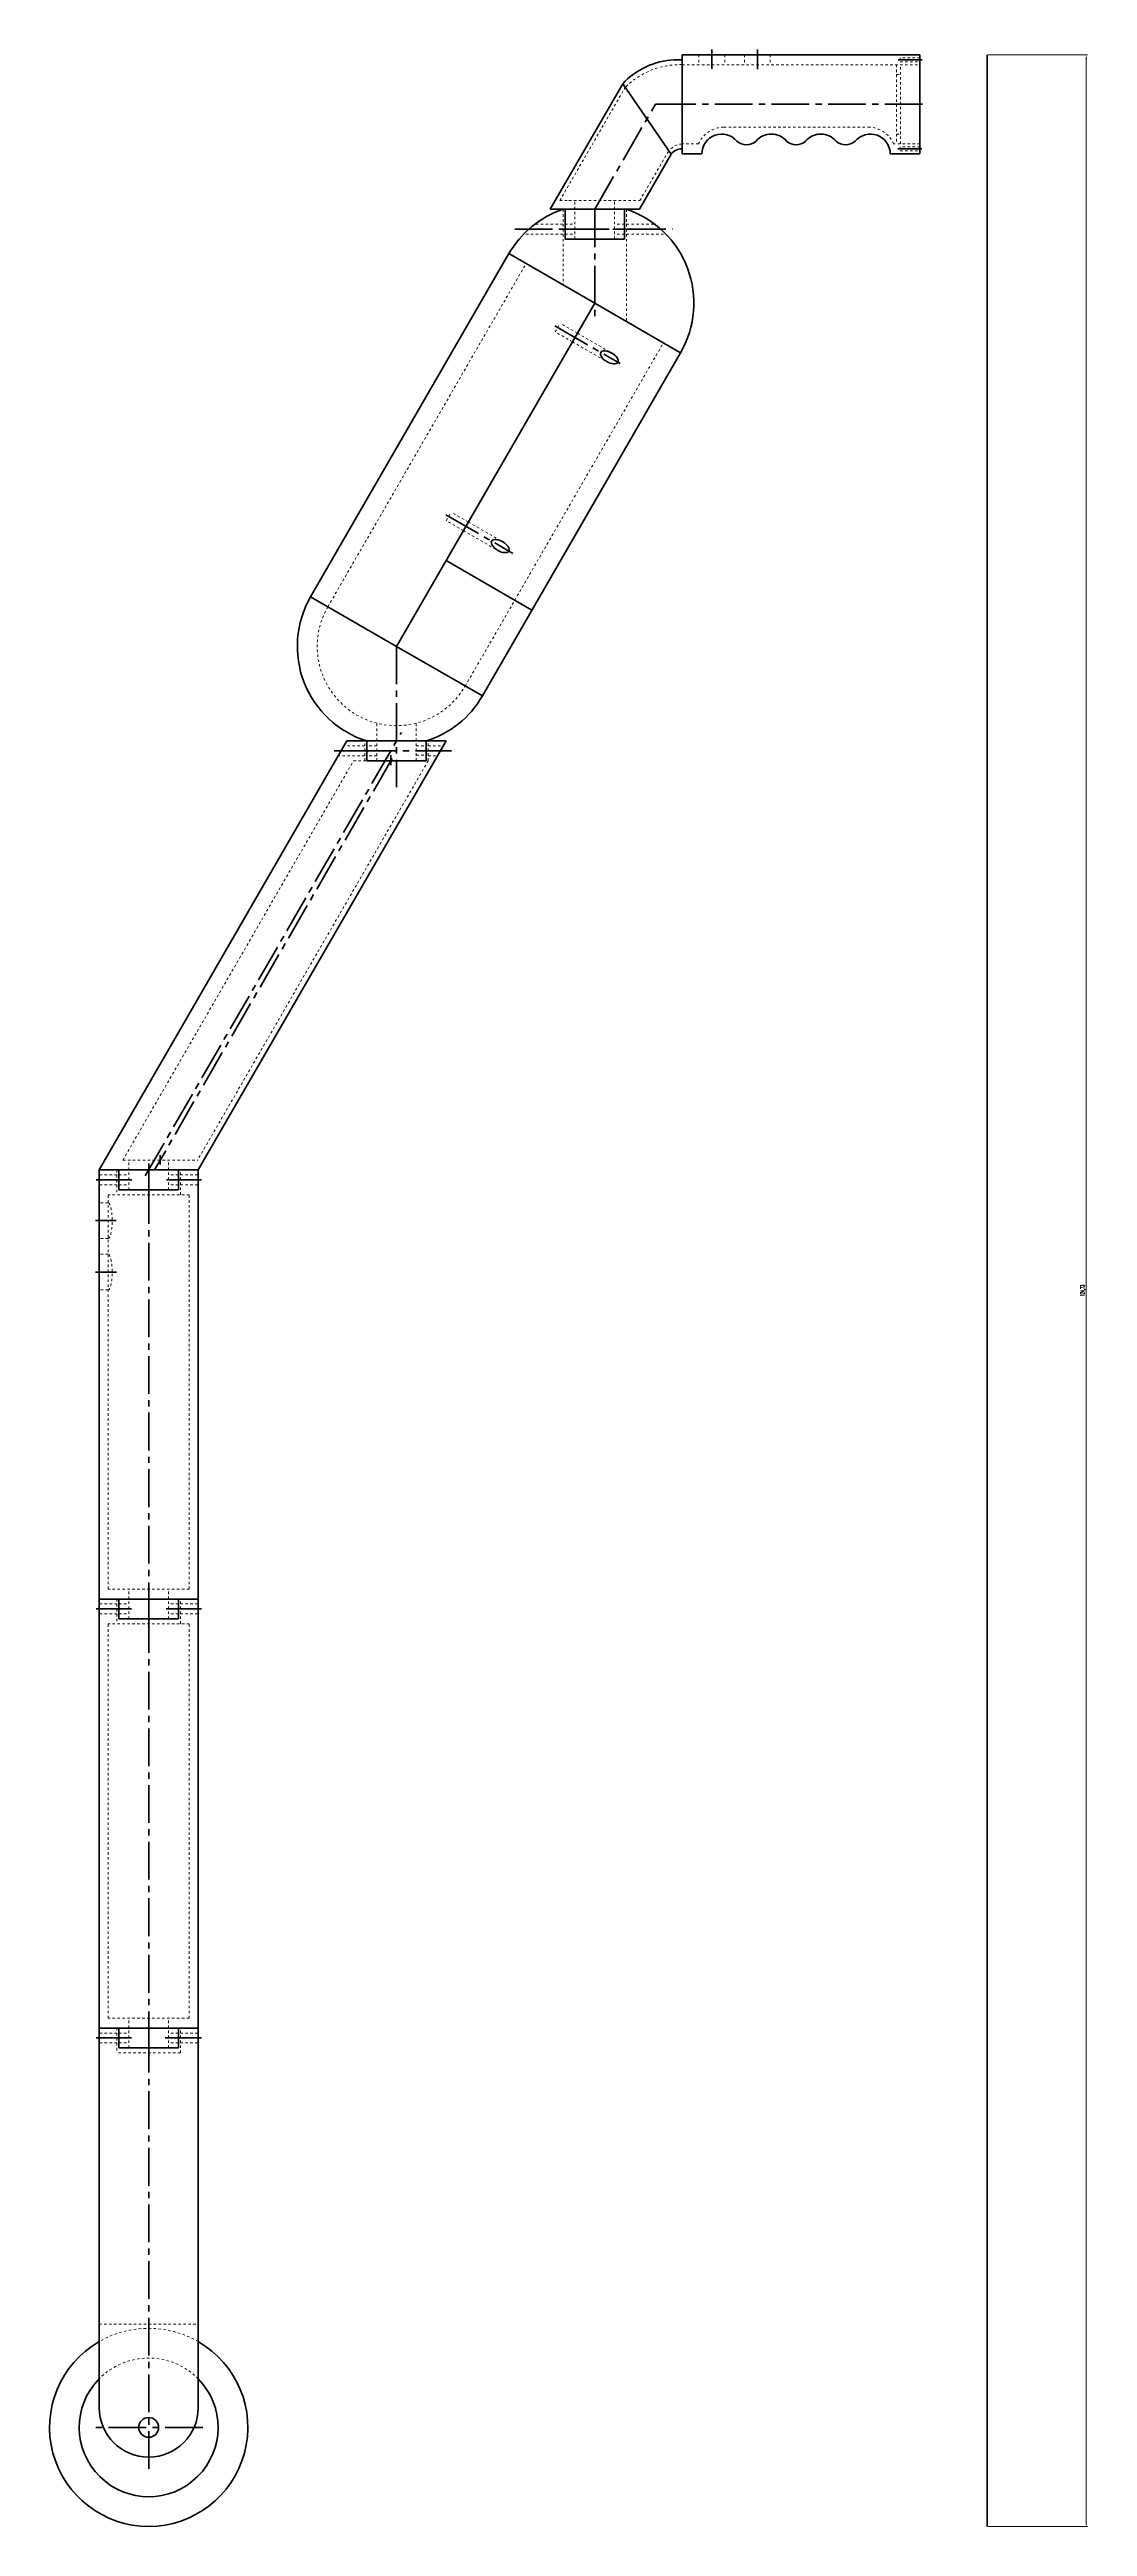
# Model space of a CAD drawing. Header units: millimetres. Extents: x 4 to 56, y -68 to 57.
import ezdxf

# ---------------------------------------------------------------- set-up
doc = ezdxf.new("R2010")
doc.units = ezdxf.units.MM
doc.header["$LTSCALE"] = 0.1
doc.linetypes.add('CENTRO2', pattern=[28.575, 19.05, -3.175, 3.175, -3.175])
doc.linetypes.add('JIS_02_1.2', pattern=[2.5, 1.25, -1.25])
for name, color, linetype, lineweight in [('Aristas Ocultas', 1, 'JIS_02_1.2', 20), ('Contorno', 5, 'Continuous', 60), ('Cotas', 6, 'Continuous', 20), ('Ejes', 3, 'CENTRO2', 40)]:
    doc.layers.add(name, color=color, linetype=linetype, lineweight=lineweight)
doc.styles.get("Standard").update_dxf_attribs({"font": 'romans.shx', "width": 0.5})
doc.dimstyles.new('ISO-25', dxfattribs={"dimscale": 0.2, "dimtxt": 1, "dimasz": 1, "dimexe": 0.3, "dimexo": 0.2, "dimgap": 0.2, "dimtad": 1, "dimtxsty": 'Standard', "dimcen": 2.5, "dimclrd": 256, "dimclre": 6, "dimclrt": 6, "dimadec": 0, "dimazin": 0, "dimtfac": 1, "dimtmove": 0, "dimatfit": 3, "dimfxl": 1, "dimtfillclr": 6, "dimlwd": 20, "dimlwe": 20, "dimarcsym": 0})

# ---------------------------------------------------------------- blocks, each defined once
blk = doc.blocks.new('*D61')
at = {"layer": 'Cotas', "color": 6, "linetype": 'Continuous', "lineweight": 20}
for p, q in [((51.16, 56.52), (56.18, 56.52)), ((51.16, -68.21), (56.18, -68.21))]:
    blk.add_line(p, q, dxfattribs=at)
at = {"layer": 'Cotas', "linetype": 'Continuous', "lineweight": 20}
blk.add_line((56.12, -68.01), (56.12, 56.32), dxfattribs=at)
at = {"layer": 'Cotas'}
for points in [[(56.09, 56.32), (56.16, 56.32), (56.12, 56.52)], [(56.09, -68.01), (56.16, -68.01), (56.12, -68.21)]]:
    blk.add_solid(points, dxfattribs=at)
at = {"layer": 'Defpoints', "color": 0}
for p in [(51.12, 56.52), (56.12, 56.52), (51.12, -68.21)]:
    blk.add_point(p, dxfattribs=at)
at = {"layer": 'Cotas', "color": 6, "insert": (55.96, -5.84), "char_height": 0.2, "attachment_point": 5, "rotation": 90}
blk.add_mtext('124,73', dxfattribs=at)

msp = doc.modelspace()

# ---------------------------------------------------------------- linework, layer by layer
at = {"layer": 'Aristas Ocultas'}
for p, q in [((36.587, 56.52), (36.587, 56.02)), ((37.887, 56.52), (37.887, 56.02)), ((38.887, 56.52), (38.887, 56.02)), ((40.187, 56.52), (40.187, 56.02)), ((47.737, 56.37), (46.737, 56.37)), ((46.737, 56.37), (46.737, 56.17)), ((47.737, 56.37), (47.237, 56.37)), ((46.556, 56.02), (46.556, 52.02)), ((46.556, 55.52), (46.756, 55.52)), ((46.737, 56.17), (47.737, 56.17)), ((46.756, 52.02), (46.756, 56.02)), ((47.237, 56.17), (47.737, 56.17)), ((29.569, 49.161), (32.867, 54.874)), ((46.556, 52.52), (46.756, 52.52)), ((33.604, 49.161), (35.074, 51.685)), ((47.736, 51.87), (46.736, 51.87)), ((46.736, 51.87), (46.736, 51.67)), ((46.736, 51.67), (47.737, 51.67)), ((47.736, 51.87), (47.236, 51.87)), ((47.236, 51.67), (47.737, 51.67)), ((29.569, 49.161), (30.032, 49.161)), ((30.032, 49.161), (33.604, 49.161)), ((30.332, 47.221), (30.332, 49.161)), ((32.332, 47.221), (32.332, 49.161)), ((29.732, 47.971), (28.315, 47.971)), ((29.732, 48.721), (29.732, 44.908)), ((29.832, 47.971), (30.332, 47.971)), ((32.832, 47.971), (32.332, 47.971)), ((32.932, 48.721), (32.932, 43.06)), ((32.932, 47.971), (34.349, 47.971)), ((29.732, 47.471), (27.749, 47.471)), ((29.832, 47.471), (30.332, 47.471)), ((32.832, 47.471), (32.332, 47.471)), ((32.932, 47.471), (34.915, 47.471)), ((17.868, 28.663), (27.868, 45.984)), ((29.341, 42.535), (29.591, 42.968)), ((30.207, 42.035), (29.341, 42.535)), ((30.457, 42.468), (29.591, 42.968)), ((24.796, 24.663), (34.796, 41.984)), ((30.207, 42.035), (31.939, 41.035)), ((30.457, 42.468), (32.189, 41.468)), ((23.841, 33.009), (24.091, 33.442)), ((24.707, 32.509), (23.841, 33.009)), ((24.957, 32.942), (24.091, 33.442)), ((24.957, 32.942), (24.707, 32.509)), ((24.707, 32.509), (26.439, 31.509)), ((24.957, 32.942), (26.689, 31.942)), ((20.332, 20.894), (20.332, 22.79)), ((22.332, 20.894), (22.332, 22.79)), ((19.732, 21.644), (18.688, 21.644)), ((19.732, 20.894), (19.732, 21.894)), ((20.332, 21.644), (19.832, 21.644)), ((22.332, 21.644), (22.832, 21.644)), ((22.932, 20.894), (22.932, 21.894)), ((22.932, 21.644), (23.688, 21.644)), ((7.532, 0.743), (19.166, 20.894)), ((22.932, 20.894), (11.298, 0.743)), ((19.732, 21.144), (18.399, 21.144)), ((19.166, 20.894), (22.932, 20.894)), ((20.332, 21.144), (19.832, 21.144)), ((22.332, 21.179), (22.832, 21.179)), ((22.932, 21.144), (23.399, 21.144)), ((7.232, 0.243), (7.232, -1.011)), ((7.532, 0.743), (11.298, 0.743)), ((7.832, -0.757), (7.832, 0.743)), ((9.832, -0.757), (9.832, 0.743)), ((10.432, -1.007), (10.432, 0.243)), ((7.232, -0.007), (6.332, -0.007)), ((7.232, -0.507), (6.332, -0.507)), ((10.882, -1.007), (6.782, -1.011)), ((6.782, -20.907), (6.782, -1.011)), ((7.332, -0.007), (7.832, -0.007)), ((7.332, -0.507), (7.832, -0.507)), ((10.332, -0.007), (9.832, -0.007)), ((10.332, -0.507), (9.832, -0.507)), ((10.432, -0.007), (11.332, -0.007)), ((10.432, -0.507), (11.332, -0.507)), ((10.882, -20.907), (10.882, -1.007)), ((6.782, -1.411), (6.332, -1.411)), ((6.782, -3.211), (6.332, -3.211)), ((6.782, -4.011), (6.332, -4.011)), ((6.782, -5.811), (6.332, -5.811)), ((10.882, -20.907), (6.782, -20.907)), ((7.832, -22.407), (7.832, -20.907)), ((9.832, -22.407), (9.832, -20.907)), ((7.232, -21.657), (6.332, -21.657)), ((7.232, -22.157), (6.332, -22.157)), ((7.232, -21.407), (7.232, -22.661)), ((7.332, -21.657), (7.832, -21.657)), ((7.332, -22.157), (7.832, -22.157)), ((10.332, -21.657), (9.832, -21.657)), ((10.332, -22.157), (9.832, -22.157)), ((10.432, -22.657), (10.432, -21.407)), ((10.432, -21.657), (11.332, -21.657)), ((10.432, -22.157), (11.332, -22.157)), ((10.882, -22.657), (6.782, -22.661)), ((6.782, -42.557), (6.782, -22.661)), ((10.882, -42.557), (10.882, -22.657)), ((7.232, -43.307), (6.332, -43.307)), ((10.882, -42.557), (6.782, -42.557)), ((7.232, -43.057), (7.232, -44.311)), ((7.332, -43.307), (7.832, -43.307)), ((7.832, -44.057), (7.832, -42.557)), ((9.832, -44.057), (9.832, -42.557)), ((10.332, -43.307), (9.832, -43.307)), ((10.432, -44.307), (10.432, -43.057)), ((10.432, -43.307), (11.332, -43.307)), ((7.232, -43.807), (6.332, -43.807)), ((10.432, -44.307), (7.232, -44.311)), ((7.332, -43.807), (7.832, -43.807)), ((10.332, -43.807), (9.832, -43.807)), ((10.432, -43.807), (11.332, -43.807)), ((6.332, -58.007), (11.332, -58.007))]:
    msp.add_line(p, q, dxfattribs=at)
at = {"layer": 'Aristas Ocultas', "linetype": 'JIS_02_1.2'}
for p, q in [((35.737, 56.02), (47.737, 56.02)), ((37.838, 52.864), (45.137, 52.864)), ((36.569, 52.02), (35.737, 52.02)), ((47.737, 52.02), (46.406, 52.02))]:
    msp.add_line(p, q, dxfattribs=at)
at = {"layer": 'Aristas Ocultas'}
for centre, radius, start, end in [((35.64, 52.098), 3.924, 88.57355, 134.96009), ((35.824, 51.024), 0.999, 94.95896, 138.62789), ((21.332, 26.663), 4, 150, 330), ((8.832, -63.207), 5, 60, 120), ((8.832, -63.207), 3.5, 44.41531, 135.58469)]:
    msp.add_arc(centre, radius, start, end, dxfattribs=at)
at = {"layer": 'Aristas Ocultas', "linetype": 'JIS_02_1.2'}
for centre, start, end in [((37.841, 51.482), 90.14889, 157.0824), ((45.133, 51.482), 22.9176, 89.85111)]:
    msp.add_arc(centre, 1.382, start, end, dxfattribs=at)
at = {"layer": 'Aristas Ocultas'}
for centre in [(6.782, -2.311), (6.782, -4.911)]:
    msp.add_ellipse(centre, major_axis=(0, -0.9), ratio=0.2312511, start_param=6.2831853, end_param=9.424778, dxfattribs=at)
at = {"layer": 'Contorno'}
for p, q in [((35.737, 56.27), (35.343, 56.269)), ((35.737, 56.52), (47.737, 56.52)), ((35.737, 56.52), (35.737, 51.52)), ((35.737, 56.52), (35.737, 56.27)), ((47.737, 56.52), (47.737, 51.52)), ((51.123, 56.52), (51.123, -68.207)), ((29.082, 48.721), (32.74, 55.057)), ((35.193, 51.512), (32.74, 55.057)), ((33.582, 48.721), (35.193, 51.512)), ((35.737, 51.52), (36.737, 51.52)), ((35.737, 51.52), (36.737, 51.52)), ((46.237, 51.52), (47.737, 51.52)), ((29.832, 48.721), (29.082, 48.721)), ((29.732, 48.721), (32.932, 48.721)), ((29.832, 47.221), (29.832, 48.721)), ((29.832, 48.721), (32.832, 48.721)), ((32.832, 48.721), (33.582, 48.721)), ((32.832, 47.221), (32.832, 48.721)), ((17.002, 29.163), (27.002, 46.484)), ((17.002, 29.163), (27.002, 46.484)), ((31.332, 43.984), (27.002, 46.484)), ((29.832, 47.221), (32.832, 47.221)), ((31.332, 43.984), (21.332, 26.663)), ((31.332, 43.984), (35.662, 41.484)), ((25.662, 24.163), (35.662, 41.484)), ((28.162, 28.493), (23.832, 30.993)), ((21.332, 26.663), (17.002, 29.163)), ((21.332, 26.663), (25.662, 24.163)), ((18.832, 21.894), (6.332, 0.243)), ((11.332, 0.243), (23.832, 21.894)), ((18.832, 21.894), (23.832, 21.894)), ((19.832, 21.894), (22.832, 21.894)), ((19.832, 21.894), (19.832, 20.894)), ((22.832, 20.894), (22.832, 21.894)), ((19.832, 20.894), (22.832, 20.894)), ((6.332, 0.243), (7.332, 0.243)), ((6.332, 0.243), (7.232, 0.243)), ((6.332, 0.243), (6.332, -21.407)), ((7.232, 0.243), (10.432, 0.243)), ((7.332, 0.243), (7.332, -0.757)), ((7.332, 0.243), (10.332, 0.243)), ((10.332, -0.757), (10.332, 0.243)), ((10.332, 0.243), (11.332, 0.243)), ((10.432, 0.243), (11.332, 0.243)), ((11.332, 0.243), (11.332, -21.407)), ((7.332, -0.757), (10.332, -0.757)), ((6.332, -21.407), (7.332, -21.407)), ((6.332, -21.407), (7.232, -21.407)), ((6.332, -21.407), (6.332, -43.057)), ((7.232, -21.407), (10.432, -21.407)), ((7.332, -21.407), (7.332, -22.407)), ((7.332, -21.407), (10.332, -21.407)), ((7.332, -22.407), (10.332, -22.407)), ((10.332, -22.407), (10.332, -21.407)), ((10.332, -21.407), (11.332, -21.407)), ((10.432, -21.407), (11.332, -21.407)), ((11.332, -21.407), (11.332, -43.057)), ((6.332, -43.057), (7.332, -43.057)), ((6.332, -43.057), (7.232, -43.057)), ((6.332, -43.057), (6.332, -62.207)), ((7.232, -43.057), (10.432, -43.057)), ((7.332, -43.057), (7.332, -44.057)), ((7.332, -43.057), (10.332, -43.057)), ((10.332, -44.057), (10.332, -43.057)), ((10.332, -43.057), (11.332, -43.057)), ((10.432, -43.057), (11.332, -43.057)), ((11.332, -43.057), (11.332, -62.207)), ((7.332, -44.057), (10.332, -44.057))]:
    msp.add_line(p, q, dxfattribs=at)
msp.add_circle((8.832, -63.207), 0.5, dxfattribs=at)
for centre, radius, start, end in [((35.553, 52.418), 3.857, 93.12539, 136.82265), ((37.737, 51.519), 1, 39.66097, 179.92508), ((40.237, 51.519), 1, 39.66097, 140.33903), ((42.737, 51.519), 1, 39.66097, 140.33903), ((45.237, 51.519), 1, 0.07492, 140.33903), ((35.713, 51.12), 0.651, 87.85174, 142.94633), ((38.987, 52.72), 0.74, 229.54337, 310.45663), ((41.487, 52.72), 0.74, 229.54337, 310.45663), ((43.987, 52.72), 0.74, 229.54337, 310.45663), ((31.332, 43.984), 5, 108.66292, 150), ((31.332, 43.984), 5, 330, 71.33708), ((21.332, 26.663), 5, 150, 252.5424), ((21.332, 26.663), 5, 287.4576, 330), ((8.832, -63.207), 5, 120, 60), ((8.832, -63.207), 3.5, 135.58469, 44.41531), ((8.832, -62.207), 2.5, 180, 0)]:
    msp.add_arc(centre, radius, start, end, dxfattribs=at)
for centre in [(32.064, 41.252), (26.564, 31.725)]:
    msp.add_ellipse(centre, major_axis=(0.433, -0.25), ratio=0.5, dxfattribs=at)
at = {"layer": 'Ejes'}
for p, q in [((37.237, 55.806), (37.237, 56.784)), ((39.537, 56.784), (39.537, 55.798)), ((47.845, 56.27), (46.631, 56.27)), ((31.332, 48.721), (34.392, 54.02)), ((34.392, 54.02), (34.899, 54.02)), ((46.615, 51.77), (47.825, 51.77)), ((27.294, 47.721), (35.248, 47.721)), ((30.436, 47.721), (29.587, 47.721)), ((31.332, 48.721), (31.332, 43.061)), ((32.248, 47.721), (33.069, 47.721)), ((29.317, 42.838), (32.612, 40.935)), ((23.816, 33.312), (27.205, 31.356)), ((21.332, 26.663), (21.332, 19.566)), ((8.661, -0.054), (21.579, 22.322)), ((19.923, 21.394), (18.189, 21.394)), ((19.437, 21.394), (23.164, 21.394)), ((22.763, 21.394), (24.108, 21.394)), ((21.119, 21.015), (9.126, 0.243)), ((21.049, 20.678), (21.049, 21.176)), ((8.832, -0.904), (8.832, 0.563)), ((8.832, -22.479), (8.832, 0.448)), ((9.415, 0.99), (9.415, 0.52)), ((7.357, -0.257), (6.176, -0.257)), ((7.104, -0.257), (7.975, -0.257)), ((10.644, -0.257), (9.733, -0.257)), ((10.295, -0.257), (11.492, -0.257)), ((6.141, -2.311), (7.199, -2.311)), ((6.141, -4.911), (7.214, -4.911)), ((8.832, -44.129), (8.832, -21.202)), ((7.357, -21.907), (6.176, -21.907)), ((7.146, -21.907), (7.971, -21.907)), ((10.476, -21.907), (9.718, -21.907)), ((10.295, -21.907), (11.492, -21.907)), ((7.357, -43.557), (6.176, -43.557)), ((7.146, -43.557), (7.967, -43.557)), ((8.832, -65.299), (8.832, -42.783)), ((10.476, -43.557), (9.671, -43.557)), ((10.295, -43.557), (11.492, -43.557)), ((11.562, -63.207), (6.102, -63.207))]:
    msp.add_line(p, q, dxfattribs=at)
at = {"layer": 'Ejes', "linetype": 'CENTRO2'}
msp.add_line((47.865, 54.02), (34.899, 54.02), dxfattribs=at)

# ---------------------------------------------------------------- dimensions: what is measured, and where the dimension line sits
at = {"layer": 'Cotas'}
dim = msp.add_linear_dim(base=(56.123, 56.52), p1=(51.123, -68.207), p2=(51.123, 56.52), angle=90, dimstyle='ISO-25', dxfattribs=at)
dim.commit()
dim.dimension.update_dxf_attribs({"geometry": '*D61', "text_midpoint": (55.964, -5.844)})

doc.saveas('drawing.dxf')
